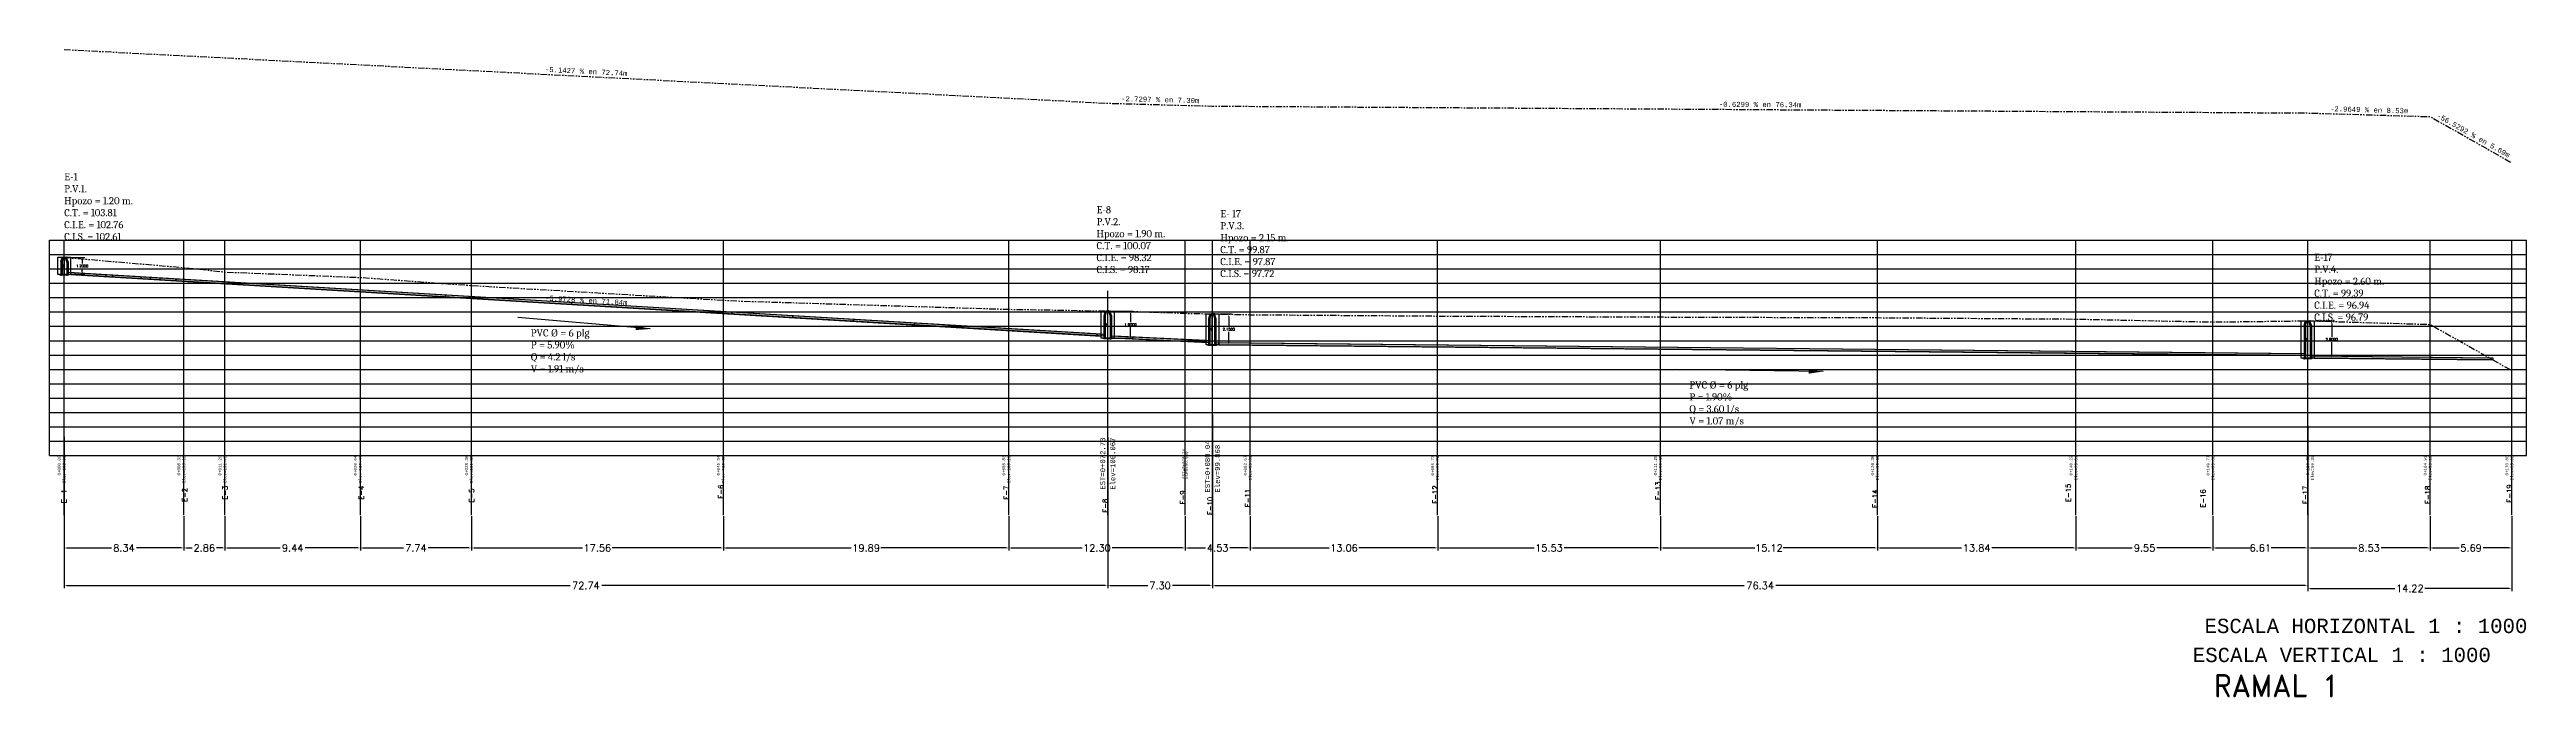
# Model space of a CAD drawing. Header units: metres. Extents: x 0 to 1752, y 632 to 1210.
# Drawn here: x 1024.1 to 1196.8, y 721.7 to 766.8 of the extents above; entities that cross this region are included whole.
import ezdxf
from ezdxf.enums import TextEntityAlignment as Align

# ---------------------------------------------------------------- set-up
doc = ezdxf.new("R2010")
doc.units = ezdxf.units.M
doc.header["$PDMODE"] = 32
doc.header["$PDSIZE"] = 0.2
doc.linetypes.add('SECCION1', pattern=[0.895, 0.45, -0.095, 0.08, -0.095, 0.08, -0.095])
for name, color, linetype in [('3-PLANTA GENERAL', 2, 'Continuous'), ('CVL_ANOTPERF', 2, 'Continuous'), ('CVL_ANOTPERF_LIN', 8, 'Continuous'), ('CVL_PERF', 2, 'SECCION1'), ('CVL_PERF_CUAD', 1, 'Continuous'), ('CVL_PERF_RET', 8, 'Continuous'), ('CVL_PERF_TX', 2, 'Continuous'), ('CVL_PERFP', 1, 'Continuous')]:
    doc.layers.add(name, color=color, linetype=linetype)
doc.styles.add('HUECA1', font='hueca1.shx')
doc.styles.add('MONOTXT4', font='monotxt4.shx')
doc.styles.get("Standard").update_dxf_attribs({"font": 'simplex.shx'})
doc.dimstyles.new('cotas', dxfattribs={"dimtxt": 0.2, "dimasz": 0.1, "dimexe": 0.1, "dimexo": 0.05, "dimgap": 0.05, "dimtad": 1, "dimlfac": 0.25, "dimzin": 1, "dimdsep": 46, "dimtxsty": 'Standard', "dimcen": 1, "dimclrd": 1, "dimclre": 1, "dimclrt": 3, "dimaunit": 1, "dimadec": 3, "dimazin": 0, "dimtfac": 1, "dimtmove": 0, "dimatfit": 3, "dimfxl": 1.25, "dimarcsym": 0})
doc.dimstyles.get("Standard").update_dxf_attribs({"dimtxt": 0.18, "dimasz": 0.18, "dimexe": 0.18, "dimexo": 0.0625, "dimgap": 0.09, "dimtad": 0, "dimtih": 1, "dimtoh": 1, "dimdec": 4, "dimzin": 0, "dimdsep": 46, "dimtxsty": 'Standard', "dimcen": 0.09, "dimadec": 0, "dimazin": 0, "dimtfac": 1, "dimtdec": 4, "dimtofl": 0, "dimtmove": 0, "dimatfit": 3, "dimfxl": 1, "dimtolj": 1, "dimtzin": 0, "dimarcsym": 0})

# ---------------------------------------------------------------- blocks, each defined once
blk = doc.blocks.new('*D114')
at = {"layer": 'CVL_PERF', "color": 0, "linetype": 'ByBlock', "lineweight": -2, "transparency": 16777216}
for p, q in [((1025.16, 734.27), (1025.16, 731.87)), ((1033.5, 734.27), (1033.5, 731.87)), ((1025.34, 732.05), (1028.47, 732.05)), ((1033.32, 732.05), (1030.2, 732.05))]:
    blk.add_line(p, q, dxfattribs=at)
at = {"layer": 'CVL_PERF', "color": 0, "linetype": 'ByBlock', "lineweight": 25, "transparency": 16777216}
for points in [[(1025.34, 732.08), (1025.34, 732.02), (1025.16, 732.05)], [(1033.32, 732.08), (1033.32, 732.02), (1033.5, 732.05)]]:
    blk.add_solid(points, dxfattribs=at)
at = {"layer": 'Defpoints', "color": 0, "linetype": 'ByBlock', "lineweight": 25, "transparency": 16777216}
for p in [(1025.16, 734.34), (1033.5, 734.34), (1033.5, 732.05)]:
    blk.add_point(p, dxfattribs=at)
at = {"layer": 'CVL_PERF', "color": 0, "linetype": 'ByBlock', "lineweight": 30, "transparency": 16777216, "insert": (1029.33, 732.05), "char_height": 0.5, "attachment_point": 5}
blk.add_mtext('\\A1;8.34', dxfattribs=at)
blk = doc.blocks.new('*D115')
at = {"layer": 'CVL_PERF', "color": 0, "linetype": 'ByBlock', "lineweight": -2, "transparency": 16777216}
for p, q in [((1033.5, 734.27), (1033.5, 731.87)), ((1036.37, 734.27), (1036.37, 731.87)), ((1033.68, 732.05), (1034.09, 732.05)), ((1036.19, 732.05), (1035.77, 732.05))]:
    blk.add_line(p, q, dxfattribs=at)
at = {"layer": 'CVL_PERF', "color": 0, "linetype": 'ByBlock', "lineweight": 25, "transparency": 16777216}
for points in [[(1033.68, 732.08), (1033.68, 732.02), (1033.5, 732.05)], [(1036.19, 732.08), (1036.19, 732.02), (1036.37, 732.05)]]:
    blk.add_solid(points, dxfattribs=at)
at = {"layer": 'Defpoints', "color": 0, "linetype": 'ByBlock', "lineweight": 25, "transparency": 16777216}
for p in [(1033.5, 734.34), (1036.37, 734.34), (1036.37, 732.05)]:
    blk.add_point(p, dxfattribs=at)
at = {"layer": 'CVL_PERF', "color": 0, "linetype": 'ByBlock', "lineweight": 30, "transparency": 16777216, "insert": (1034.93, 732.05), "char_height": 0.5, "attachment_point": 5}
blk.add_mtext('\\A1;2.86', dxfattribs=at)
blk = doc.blocks.new('*D116')
at = {"layer": 'CVL_PERF', "color": 0, "linetype": 'ByBlock', "lineweight": -2, "transparency": 16777216}
for p, q in [((1036.37, 734.27), (1036.37, 731.87)), ((1045.81, 734.27), (1045.81, 731.87)), ((1036.55, 732.05), (1040.22, 732.05)), ((1045.63, 732.05), (1041.95, 732.05))]:
    blk.add_line(p, q, dxfattribs=at)
at = {"layer": 'CVL_PERF', "color": 0, "linetype": 'ByBlock', "lineweight": 25, "transparency": 16777216}
for points in [[(1036.55, 732.08), (1036.55, 732.02), (1036.37, 732.05)], [(1045.63, 732.08), (1045.63, 732.02), (1045.81, 732.05)]]:
    blk.add_solid(points, dxfattribs=at)
at = {"layer": 'Defpoints', "color": 0, "linetype": 'ByBlock', "lineweight": 25, "transparency": 16777216}
for p in [(1036.37, 734.34), (1045.81, 734.34), (1045.81, 732.05)]:
    blk.add_point(p, dxfattribs=at)
at = {"layer": 'CVL_PERF', "color": 0, "linetype": 'ByBlock', "lineweight": 30, "transparency": 16777216, "insert": (1041.09, 732.05), "char_height": 0.5, "attachment_point": 5}
blk.add_mtext('\\A1;9.44', dxfattribs=at)
blk = doc.blocks.new('*D117')
at = {"layer": 'CVL_PERF', "color": 0, "linetype": 'ByBlock', "lineweight": -2, "transparency": 16777216}
for p, q in [((1045.81, 734.27), (1045.81, 731.87)), ((1053.55, 734.27), (1053.55, 731.87)), ((1045.99, 732.05), (1048.81, 732.05)), ((1053.37, 732.05), (1050.54, 732.05))]:
    blk.add_line(p, q, dxfattribs=at)
at = {"layer": 'CVL_PERF', "color": 0, "linetype": 'ByBlock', "lineweight": 25, "transparency": 16777216}
for points in [[(1045.99, 732.08), (1045.99, 732.02), (1045.81, 732.05)], [(1053.37, 732.08), (1053.37, 732.02), (1053.55, 732.05)]]:
    blk.add_solid(points, dxfattribs=at)
at = {"layer": 'Defpoints', "color": 0, "linetype": 'ByBlock', "lineweight": 25, "transparency": 16777216}
for p in [(1045.81, 734.34), (1053.55, 734.34), (1053.55, 732.05)]:
    blk.add_point(p, dxfattribs=at)
at = {"layer": 'CVL_PERF', "color": 0, "linetype": 'ByBlock', "lineweight": 30, "transparency": 16777216, "insert": (1049.68, 732.05), "char_height": 0.5, "attachment_point": 5}
blk.add_mtext('\\A1;7.74', dxfattribs=at)
blk = doc.blocks.new('*D118')
at = {"layer": 'CVL_PERF', "color": 0, "linetype": 'ByBlock', "lineweight": -2, "transparency": 16777216}
for p, q in [((1053.55, 734.27), (1053.55, 731.87)), ((1071.11, 734.27), (1071.11, 731.87)), ((1053.73, 732.05), (1061.3, 732.05)), ((1070.93, 732.05), (1063.36, 732.05))]:
    blk.add_line(p, q, dxfattribs=at)
at = {"layer": 'CVL_PERF', "color": 0, "linetype": 'ByBlock', "lineweight": 25, "transparency": 16777216}
for points in [[(1053.73, 732.08), (1053.73, 732.02), (1053.55, 732.05)], [(1070.93, 732.08), (1070.93, 732.02), (1071.11, 732.05)]]:
    blk.add_solid(points, dxfattribs=at)
at = {"layer": 'Defpoints', "color": 0, "linetype": 'ByBlock', "lineweight": 25, "transparency": 16777216}
for p in [(1053.55, 734.34), (1071.11, 734.34), (1071.11, 732.05)]:
    blk.add_point(p, dxfattribs=at)
at = {"layer": 'CVL_PERF', "color": 0, "linetype": 'ByBlock', "lineweight": 30, "transparency": 16777216, "insert": (1062.33, 732.05), "char_height": 0.5, "attachment_point": 5}
blk.add_mtext('\\A1;17.56', dxfattribs=at)
blk = doc.blocks.new('*D119')
at = {"layer": 'CVL_PERF', "color": 0, "linetype": 'ByBlock', "lineweight": -2, "transparency": 16777216}
for p, q in [((1071.11, 734.27), (1071.11, 731.87)), ((1091, 734.27), (1091, 731.87)), ((1071.29, 732.05), (1080.03, 732.05)), ((1090.82, 732.05), (1082.09, 732.05))]:
    blk.add_line(p, q, dxfattribs=at)
at = {"layer": 'CVL_PERF', "color": 0, "linetype": 'ByBlock', "lineweight": 25, "transparency": 16777216}
for points in [[(1071.29, 732.08), (1071.29, 732.02), (1071.11, 732.05)], [(1090.82, 732.08), (1090.82, 732.02), (1091, 732.05)]]:
    blk.add_solid(points, dxfattribs=at)
at = {"layer": 'Defpoints', "color": 0, "linetype": 'ByBlock', "lineweight": 25, "transparency": 16777216}
for p in [(1071.11, 734.34), (1091, 734.34), (1091, 732.05)]:
    blk.add_point(p, dxfattribs=at)
at = {"layer": 'CVL_PERF', "color": 0, "linetype": 'ByBlock', "lineweight": 30, "transparency": 16777216, "insert": (1081.06, 732.05), "char_height": 0.5, "attachment_point": 5}
blk.add_mtext('\\A1;19.89', dxfattribs=at)
blk = doc.blocks.new('*D120')
at = {"layer": 'CVL_PERF', "color": 0, "linetype": 'ByBlock', "lineweight": -2, "transparency": 16777216}
for p, q in [((1091, 734.27), (1091, 731.87)), ((1103.3, 734.27), (1103.3, 731.87)), ((1091.18, 732.05), (1096.11, 732.05)), ((1103.12, 732.05), (1098.2, 732.05))]:
    blk.add_line(p, q, dxfattribs=at)
at = {"layer": 'CVL_PERF', "color": 0, "linetype": 'ByBlock', "lineweight": 25, "transparency": 16777216}
for points in [[(1091.18, 732.08), (1091.18, 732.02), (1091, 732.05)], [(1103.12, 732.08), (1103.12, 732.02), (1103.3, 732.05)]]:
    blk.add_solid(points, dxfattribs=at)
at = {"layer": 'Defpoints', "color": 0, "linetype": 'ByBlock', "lineweight": 25, "transparency": 16777216}
for p in [(1091, 734.34), (1103.3, 734.34), (1103.3, 732.05)]:
    blk.add_point(p, dxfattribs=at)
at = {"layer": 'CVL_PERF', "color": 0, "linetype": 'ByBlock', "lineweight": 30, "transparency": 16777216, "insert": (1097.15, 732.05), "char_height": 0.5, "attachment_point": 5}
blk.add_mtext('\\A1;12.30', dxfattribs=at)
blk = doc.blocks.new('*D121')
at = {"layer": 'CVL_PERF', "color": 0, "linetype": 'ByBlock', "lineweight": -2, "transparency": 16777216}
for p, q in [((1103.3, 734.27), (1103.3, 731.87)), ((1107.83, 734.27), (1107.83, 731.87)), ((1103.48, 732.05), (1104.72, 732.05)), ((1107.65, 732.05), (1106.42, 732.05))]:
    blk.add_line(p, q, dxfattribs=at)
at = {"layer": 'CVL_PERF', "color": 0, "linetype": 'ByBlock', "lineweight": 25, "transparency": 16777216}
for points in [[(1103.48, 732.08), (1103.48, 732.02), (1103.3, 732.05)], [(1107.65, 732.08), (1107.65, 732.02), (1107.83, 732.05)]]:
    blk.add_solid(points, dxfattribs=at)
at = {"layer": 'Defpoints', "color": 0, "linetype": 'ByBlock', "lineweight": 25, "transparency": 16777216}
for p in [(1103.3, 734.34), (1107.83, 734.34), (1107.83, 732.05)]:
    blk.add_point(p, dxfattribs=at)
at = {"layer": 'CVL_PERF', "color": 0, "linetype": 'ByBlock', "lineweight": 30, "transparency": 16777216, "insert": (1105.57, 732.05), "char_height": 0.5, "attachment_point": 5}
blk.add_mtext('\\A1;4.53', dxfattribs=at)
blk = doc.blocks.new('*D122')
at = {"layer": 'CVL_PERF', "color": 0, "linetype": 'ByBlock', "lineweight": -2, "transparency": 16777216}
for p, q in [((1107.83, 734.27), (1107.83, 731.87)), ((1120.9, 734.27), (1120.9, 731.87)), ((1108.01, 732.05), (1113.34, 732.05)), ((1120.72, 732.05), (1115.4, 732.05))]:
    blk.add_line(p, q, dxfattribs=at)
at = {"layer": 'CVL_PERF', "color": 0, "linetype": 'ByBlock', "lineweight": 25, "transparency": 16777216}
for points in [[(1108.01, 732.08), (1108.01, 732.02), (1107.83, 732.05)], [(1120.72, 732.08), (1120.72, 732.02), (1120.9, 732.05)]]:
    blk.add_solid(points, dxfattribs=at)
at = {"layer": 'Defpoints', "color": 0, "linetype": 'ByBlock', "lineweight": 25, "transparency": 16777216}
for p in [(1107.83, 734.34), (1120.9, 734.34), (1120.9, 732.05)]:
    blk.add_point(p, dxfattribs=at)
at = {"layer": 'CVL_PERF', "color": 0, "linetype": 'ByBlock', "lineweight": 30, "transparency": 16777216, "insert": (1114.37, 732.05), "char_height": 0.5, "attachment_point": 5}
blk.add_mtext('\\A1;13.06', dxfattribs=at)
blk = doc.blocks.new('*D123')
at = {"layer": 'CVL_PERF', "color": 0, "linetype": 'ByBlock', "lineweight": -2, "transparency": 16777216}
for p, q in [((1120.9, 734.27), (1120.9, 731.87)), ((1136.43, 734.27), (1136.43, 731.87)), ((1121.08, 732.05), (1127.62, 732.05)), ((1136.25, 732.05), (1129.71, 732.05))]:
    blk.add_line(p, q, dxfattribs=at)
at = {"layer": 'CVL_PERF', "color": 0, "linetype": 'ByBlock', "lineweight": 25, "transparency": 16777216}
for points in [[(1121.08, 732.08), (1121.08, 732.02), (1120.9, 732.05)], [(1136.25, 732.08), (1136.25, 732.02), (1136.43, 732.05)]]:
    blk.add_solid(points, dxfattribs=at)
at = {"layer": 'Defpoints', "color": 0, "linetype": 'ByBlock', "lineweight": 25, "transparency": 16777216}
for p in [(1120.9, 734.34), (1136.43, 734.34), (1136.43, 732.05)]:
    blk.add_point(p, dxfattribs=at)
at = {"layer": 'CVL_PERF', "color": 0, "linetype": 'ByBlock', "lineweight": 30, "transparency": 16777216, "insert": (1128.66, 732.05), "char_height": 0.5, "attachment_point": 5}
blk.add_mtext('\\A1;15.53', dxfattribs=at)
blk = doc.blocks.new('*D124')
at = {"layer": 'CVL_PERF', "color": 0, "linetype": 'ByBlock', "lineweight": -2, "transparency": 16777216}
for p, q in [((1136.43, 734.27), (1136.43, 731.87)), ((1151.55, 734.27), (1151.55, 731.87)), ((1136.61, 732.05), (1143, 732.05)), ((1151.37, 732.05), (1144.99, 732.05))]:
    blk.add_line(p, q, dxfattribs=at)
at = {"layer": 'CVL_PERF', "color": 0, "linetype": 'ByBlock', "lineweight": 25, "transparency": 16777216}
for points in [[(1136.61, 732.08), (1136.61, 732.02), (1136.43, 732.05)], [(1151.37, 732.08), (1151.37, 732.02), (1151.55, 732.05)]]:
    blk.add_solid(points, dxfattribs=at)
at = {"layer": 'Defpoints', "color": 0, "linetype": 'ByBlock', "lineweight": 25, "transparency": 16777216}
for p in [(1136.43, 734.34), (1151.55, 734.34), (1151.55, 732.05)]:
    blk.add_point(p, dxfattribs=at)
at = {"layer": 'CVL_PERF', "color": 0, "linetype": 'ByBlock', "lineweight": 30, "transparency": 16777216, "insert": (1143.99, 732.05), "char_height": 0.5, "attachment_point": 5}
blk.add_mtext('\\A1;15.12', dxfattribs=at)
blk = doc.blocks.new('*D125')
at = {"layer": 'CVL_PERF', "color": 0, "linetype": 'ByBlock', "lineweight": -2, "transparency": 16777216}
for p, q in [((1151.55, 734.27), (1151.55, 731.87)), ((1165.39, 734.27), (1165.39, 731.87)), ((1151.73, 732.05), (1157.42, 732.05)), ((1165.21, 732.05), (1159.53, 732.05))]:
    blk.add_line(p, q, dxfattribs=at)
at = {"layer": 'CVL_PERF', "color": 0, "linetype": 'ByBlock', "lineweight": 25, "transparency": 16777216}
for points in [[(1151.73, 732.08), (1151.73, 732.02), (1151.55, 732.05)], [(1165.21, 732.08), (1165.21, 732.02), (1165.39, 732.05)]]:
    blk.add_solid(points, dxfattribs=at)
at = {"layer": 'Defpoints', "color": 0, "linetype": 'ByBlock', "lineweight": 25, "transparency": 16777216}
for p in [(1151.55, 734.34), (1165.39, 734.34), (1165.39, 732.05)]:
    blk.add_point(p, dxfattribs=at)
at = {"layer": 'CVL_PERF', "color": 0, "linetype": 'ByBlock', "lineweight": 30, "transparency": 16777216, "insert": (1158.47, 732.05), "char_height": 0.5, "attachment_point": 5}
blk.add_mtext('\\A1;13.84', dxfattribs=at)
blk = doc.blocks.new('*D126')
at = {"layer": 'CVL_PERF', "color": 0, "linetype": 'ByBlock', "lineweight": -2, "transparency": 16777216}
for p, q in [((1165.39, 734.27), (1165.39, 731.87)), ((1174.94, 734.27), (1174.94, 731.87)), ((1165.57, 732.05), (1169.31, 732.05)), ((1174.76, 732.05), (1171.02, 732.05))]:
    blk.add_line(p, q, dxfattribs=at)
at = {"layer": 'CVL_PERF', "color": 0, "linetype": 'ByBlock', "lineweight": 25, "transparency": 16777216}
for points in [[(1165.57, 732.08), (1165.57, 732.02), (1165.39, 732.05)], [(1174.76, 732.08), (1174.76, 732.02), (1174.94, 732.05)]]:
    blk.add_solid(points, dxfattribs=at)
at = {"layer": 'Defpoints', "color": 0, "linetype": 'ByBlock', "lineweight": 25, "transparency": 16777216}
for p in [(1165.39, 734.34), (1174.94, 734.34), (1174.94, 732.05)]:
    blk.add_point(p, dxfattribs=at)
at = {"layer": 'CVL_PERF', "color": 0, "linetype": 'ByBlock', "lineweight": 30, "transparency": 16777216, "insert": (1170.17, 732.05), "char_height": 0.5, "attachment_point": 5}
blk.add_mtext('\\A1;9.55', dxfattribs=at)
blk = doc.blocks.new('*D127')
at = {"layer": 'CVL_PERF', "color": 0, "linetype": 'ByBlock', "lineweight": -2, "transparency": 16777216}
for p, q in [((1174.94, 734.27), (1174.94, 731.87)), ((1181.55, 734.27), (1181.55, 731.87)), ((1175.12, 732.05), (1177.5, 732.05)), ((1181.37, 732.05), (1178.99, 732.05))]:
    blk.add_line(p, q, dxfattribs=at)
at = {"layer": 'CVL_PERF', "color": 0, "linetype": 'ByBlock', "lineweight": 25, "transparency": 16777216}
for points in [[(1175.12, 732.08), (1175.12, 732.02), (1174.94, 732.05)], [(1181.37, 732.08), (1181.37, 732.02), (1181.55, 732.05)]]:
    blk.add_solid(points, dxfattribs=at)
at = {"layer": 'Defpoints', "color": 0, "linetype": 'ByBlock', "lineweight": 25, "transparency": 16777216}
for p in [(1174.94, 734.34), (1181.55, 734.34), (1181.55, 732.05)]:
    blk.add_point(p, dxfattribs=at)
at = {"layer": 'CVL_PERF', "color": 0, "linetype": 'ByBlock', "lineweight": 30, "transparency": 16777216, "insert": (1178.24, 732.05), "char_height": 0.5, "attachment_point": 5}
blk.add_mtext('\\A1;6.61', dxfattribs=at)
blk = doc.blocks.new('*D128')
at = {"layer": 'CVL_PERF', "color": 0, "linetype": 'ByBlock', "lineweight": -2, "transparency": 16777216}
for p, q in [((1181.55, 734.27), (1181.55, 731.87)), ((1190.08, 734.27), (1190.08, 731.87)), ((1181.73, 732.05), (1184.96, 732.05)), ((1189.9, 732.05), (1186.67, 732.05))]:
    blk.add_line(p, q, dxfattribs=at)
at = {"layer": 'CVL_PERF', "color": 0, "linetype": 'ByBlock', "lineweight": 25, "transparency": 16777216}
for points in [[(1181.73, 732.08), (1181.73, 732.02), (1181.55, 732.05)], [(1189.9, 732.08), (1189.9, 732.02), (1190.08, 732.05)]]:
    blk.add_solid(points, dxfattribs=at)
at = {"layer": 'Defpoints', "color": 0, "linetype": 'ByBlock', "lineweight": 25, "transparency": 16777216}
for p in [(1181.55, 734.34), (1190.08, 734.34), (1190.08, 732.05)]:
    blk.add_point(p, dxfattribs=at)
at = {"layer": 'CVL_PERF', "color": 0, "linetype": 'ByBlock', "lineweight": 30, "transparency": 16777216, "insert": (1185.82, 732.05), "char_height": 0.5, "attachment_point": 5}
blk.add_mtext('\\A1;8.53', dxfattribs=at)
blk = doc.blocks.new('*D129')
at = {"layer": 'CVL_PERF', "color": 0, "linetype": 'ByBlock', "lineweight": -2, "transparency": 16777216}
for p, q in [((1190.08, 734.27), (1190.08, 731.87)), ((1195.77, 734.27), (1195.77, 731.87)), ((1190.26, 732.05), (1192.09, 732.05)), ((1195.59, 732.05), (1193.77, 732.05))]:
    blk.add_line(p, q, dxfattribs=at)
at = {"layer": 'CVL_PERF', "color": 0, "linetype": 'ByBlock', "lineweight": 25, "transparency": 16777216}
for points in [[(1190.26, 732.08), (1190.26, 732.02), (1190.08, 732.05)], [(1195.59, 732.08), (1195.59, 732.02), (1195.77, 732.05)]]:
    blk.add_solid(points, dxfattribs=at)
at = {"layer": 'Defpoints', "color": 0, "linetype": 'ByBlock', "lineweight": 25, "transparency": 16777216}
for p in [(1190.08, 734.34), (1195.77, 734.34), (1195.77, 732.05)]:
    blk.add_point(p, dxfattribs=at)
at = {"layer": 'CVL_PERF', "color": 0, "linetype": 'ByBlock', "lineweight": 30, "transparency": 16777216, "insert": (1192.93, 732.05), "char_height": 0.5, "attachment_point": 5}
blk.add_mtext('\\A1;5.69', dxfattribs=at)
blk = doc.blocks.new('*D130')
at = {"color": 0, "lineweight": -2, "transparency": 16777216}
for p, q in [((1097.96, 748.56), (1099.67, 748.56)), ((1099.49, 748.38), (1099.49, 747.79)), ((1097.96, 746.66), (1099.67, 746.66)), ((1099.49, 746.84), (1099.49, 747.43))]:
    blk.add_line(p, q, dxfattribs=at)
at = {"color": 0, "lineweight": 25, "transparency": 16777216}
for points in [[(1099.46, 748.38), (1099.52, 748.38), (1099.49, 748.56)], [(1099.46, 746.84), (1099.52, 746.84), (1099.49, 746.66)]]:
    blk.add_solid(points, dxfattribs=at)
at = {"layer": 'Defpoints', "color": 0, "lineweight": 25, "transparency": 16777216}
for p in [(1097.9, 748.56), (1099.49, 748.56), (1097.9, 746.66)]:
    blk.add_point(p, dxfattribs=at)
at = {"color": 0, "lineweight": 25, "transparency": 16777216, "insert": (1099.49, 747.61), "char_height": 0.18, "attachment_point": 5}
blk.add_mtext('\\A1;1.9000', dxfattribs=at)
blk = doc.blocks.new('*D141')
at = {"layer": 'CVL_PERF', "color": 0, "linetype": 'ByBlock', "lineweight": -2, "transparency": 16777216}
for p, q in [((1025.16, 739.79), (1025.16, 729.25)), ((1097.9, 739.76), (1097.9, 729.25)), ((1025.34, 729.43), (1060.43, 729.43)), ((1097.72, 729.43), (1062.63, 729.43))]:
    blk.add_line(p, q, dxfattribs=at)
at = {"layer": 'CVL_PERF', "color": 0, "linetype": 'ByBlock', "lineweight": 25, "transparency": 16777216}
for points in [[(1025.34, 729.46), (1025.34, 729.4), (1025.16, 729.43)], [(1097.72, 729.46), (1097.72, 729.4), (1097.9, 729.43)]]:
    blk.add_solid(points, dxfattribs=at)
at = {"layer": 'Defpoints', "color": 0, "linetype": 'ByBlock', "lineweight": 25, "transparency": 16777216}
for p in [(1025.16, 739.85), (1097.9, 739.82), (1097.9, 729.43)]:
    blk.add_point(p, dxfattribs=at)
at = {"layer": 'CVL_PERF', "color": 0, "linetype": 'ByBlock', "lineweight": 30, "transparency": 16777216, "insert": (1061.53, 729.43), "char_height": 0.5, "attachment_point": 5}
blk.add_mtext('\\A1;72.74', dxfattribs=at)
blk = doc.blocks.new('*D142')
at = {"layer": 'CVL_PERF', "color": 0, "linetype": 'ByBlock', "lineweight": -2, "transparency": 16777216}
for p, q in [((1105.2, 741.34), (1105.2, 729.25)), ((1097.9, 739.76), (1097.9, 729.25)), ((1098.08, 729.43), (1100.7, 729.43)), ((1105.02, 729.43), (1102.41, 729.43))]:
    blk.add_line(p, q, dxfattribs=at)
at = {"layer": 'CVL_PERF', "color": 0, "linetype": 'ByBlock', "lineweight": 25, "transparency": 16777216}
for points in [[(1098.08, 729.46), (1098.08, 729.4), (1097.9, 729.43)], [(1105.02, 729.46), (1105.02, 729.4), (1105.2, 729.43)]]:
    blk.add_solid(points, dxfattribs=at)
at = {"layer": 'Defpoints', "color": 0, "linetype": 'ByBlock', "lineweight": 25, "transparency": 16777216}
for p in [(1105.2, 741.4), (1097.9, 739.82), (1105.2, 729.43)]:
    blk.add_point(p, dxfattribs=at)
at = {"layer": 'CVL_PERF', "color": 0, "linetype": 'ByBlock', "lineweight": 30, "transparency": 16777216, "insert": (1101.55, 729.43), "char_height": 0.5, "attachment_point": 5}
blk.add_mtext('\\A1;7.30', dxfattribs=at)
blk = doc.blocks.new('*D143')
at = {"layer": 'CVL_PERF', "color": 0, "linetype": 'ByBlock', "lineweight": -2, "transparency": 16777216}
for p, q in [((1105.2, 741.34), (1105.2, 729.25)), ((1181.55, 740.57), (1181.55, 729.25)), ((1105.38, 729.43), (1142.27, 729.43)), ((1181.37, 729.43), (1144.48, 729.43))]:
    blk.add_line(p, q, dxfattribs=at)
at = {"layer": 'CVL_PERF', "color": 0, "linetype": 'ByBlock', "lineweight": 25, "transparency": 16777216}
for points in [[(1105.38, 729.46), (1105.38, 729.4), (1105.2, 729.43)], [(1181.37, 729.46), (1181.37, 729.4), (1181.55, 729.43)]]:
    blk.add_solid(points, dxfattribs=at)
at = {"layer": 'Defpoints', "color": 0, "linetype": 'ByBlock', "lineweight": 25, "transparency": 16777216}
for p in [(1105.2, 741.4), (1181.55, 740.63), (1181.55, 729.43)]:
    blk.add_point(p, dxfattribs=at)
at = {"layer": 'CVL_PERF', "color": 0, "linetype": 'ByBlock', "lineweight": 30, "transparency": 16777216, "insert": (1143.38, 729.43), "char_height": 0.5, "attachment_point": 5}
blk.add_mtext('\\A1;76.34', dxfattribs=at)
blk = doc.blocks.new('*D147')
at = {"layer": 'CVL_PERF_CUAD', "color": 0, "lineweight": -2, "transparency": 16777216}
for p, q in [((1025.68, 752.3), (1026.6, 752.3)), ((1025.68, 751.1), (1026.6, 751.1)), ((1026.42, 752.12), (1026.42, 751.88)), ((1026.42, 751.28), (1026.42, 751.52))]:
    blk.add_line(p, q, dxfattribs=at)
at = {"layer": 'CVL_PERF_CUAD', "color": 0, "lineweight": 25, "transparency": 16777216}
for points in [[(1026.39, 752.12), (1026.45, 752.12), (1026.42, 752.3)], [(1026.39, 751.28), (1026.45, 751.28), (1026.42, 751.1)]]:
    blk.add_solid(points, dxfattribs=at)
at = {"layer": 'Defpoints', "color": 0, "lineweight": 25, "transparency": 16777216}
for p in [(1025.61, 752.3), (1025.61, 751.1), (1026.42, 751.1)]:
    blk.add_point(p, dxfattribs=at)
at = {"layer": 'CVL_PERF_CUAD', "color": 0, "lineweight": 25, "transparency": 16777216, "insert": (1026.42, 751.7), "char_height": 0.18, "attachment_point": 5}
blk.add_mtext('\\A1;1.2000', dxfattribs=at)
blk = doc.blocks.new('*D148')
at = {"layer": 'CVL_PERF_CUAD', "color": 0, "lineweight": -2, "transparency": 16777216}
for p, q in [((1105.72, 748.36), (1106.52, 748.36)), ((1106.34, 748.18), (1106.34, 747.47)), ((1105.72, 746.21), (1106.52, 746.21)), ((1106.34, 746.39), (1106.34, 747.11))]:
    blk.add_line(p, q, dxfattribs=at)
at = {"layer": 'CVL_PERF_CUAD', "color": 0, "lineweight": 25, "transparency": 16777216}
for points in [[(1106.31, 748.18), (1106.37, 748.18), (1106.34, 748.36)], [(1106.31, 746.39), (1106.37, 746.39), (1106.34, 746.21)]]:
    blk.add_solid(points, dxfattribs=at)
at = {"layer": 'Defpoints', "color": 0, "lineweight": 25, "transparency": 16777216}
for p in [(1105.65, 748.36), (1105.65, 746.21), (1106.34, 746.21)]:
    blk.add_point(p, dxfattribs=at)
at = {"layer": 'CVL_PERF_CUAD', "color": 0, "lineweight": 25, "transparency": 16777216, "insert": (1106.34, 747.29), "char_height": 0.18, "attachment_point": 5}
blk.add_mtext('\\A1;2.1500', dxfattribs=at)
blk = doc.blocks.new('*D149')
at = {"layer": 'CVL_PERF_CUAD', "color": 0, "lineweight": -2, "transparency": 16777216}
for p, q in [((1182.06, 747.88), (1183.4, 747.88)), ((1183.22, 747.7), (1183.22, 746.76)), ((1183.22, 745.46), (1183.22, 746.4)), ((1182.06, 745.28), (1183.4, 745.28))]:
    blk.add_line(p, q, dxfattribs=at)
at = {"layer": 'CVL_PERF_CUAD', "color": 0, "lineweight": 25, "transparency": 16777216}
for points in [[(1183.19, 747.7), (1183.25, 747.7), (1183.22, 747.88)], [(1183.19, 745.46), (1183.25, 745.46), (1183.22, 745.28)]]:
    blk.add_solid(points, dxfattribs=at)
at = {"layer": 'Defpoints', "color": 0, "lineweight": 25, "transparency": 16777216}
for p in [(1182, 747.88), (1183.22, 747.88), (1182, 745.28)]:
    blk.add_point(p, dxfattribs=at)
at = {"layer": 'CVL_PERF_CUAD', "color": 0, "lineweight": 25, "transparency": 16777216, "insert": (1183.22, 746.58), "char_height": 0.18, "attachment_point": 5}
blk.add_mtext('\\A1;2.6000', dxfattribs=at)
blk = doc.blocks.new('*D150')
at = {"layer": 'CVL_PERF', "color": 0, "linetype": 'ByBlock', "lineweight": -2, "transparency": 16777216}
for p, q in [((1181.55, 734.27), (1181.55, 729.05)), ((1195.77, 734.27), (1195.77, 729.05)), ((1181.73, 729.23), (1187.62, 729.23)), ((1195.59, 729.23), (1189.7, 729.23))]:
    blk.add_line(p, q, dxfattribs=at)
at = {"layer": 'CVL_PERF', "color": 0, "linetype": 'ByBlock', "lineweight": 25, "transparency": 16777216}
for points in [[(1181.73, 729.26), (1181.73, 729.2), (1181.55, 729.23)], [(1195.59, 729.26), (1195.59, 729.2), (1195.77, 729.23)]]:
    blk.add_solid(points, dxfattribs=at)
at = {"layer": 'Defpoints', "color": 0, "linetype": 'ByBlock', "lineweight": 25, "transparency": 16777216}
for p in [(1181.55, 734.34), (1195.77, 734.34), (1195.77, 729.23)]:
    blk.add_point(p, dxfattribs=at)
at = {"layer": 'CVL_PERF', "color": 0, "linetype": 'ByBlock', "lineweight": 30, "transparency": 16777216, "insert": (1188.66, 729.23), "char_height": 0.5, "attachment_point": 5}
blk.add_mtext('\\A1;14.22', dxfattribs=at)
blk = doc.blocks.new('*D159')
at = {"color": 1, "lineweight": -2, "transparency": 16777216}
for p, q in [((0.88, 2.7), (0.83, 2.7)), ((0.93, -1.02), (0.93, 2.6)), ((0.88, -1.12), (0.83, -1.12))]:
    blk.add_line(p, q, dxfattribs=at)
at = {"color": 1, "lineweight": 25, "transparency": 16777216}
for points in [[(0.91, 2.6), (0.94, 2.6), (0.93, 2.7)], [(0.91, -1.02), (0.94, -1.02), (0.93, -1.12)]]:
    blk.add_solid(points, dxfattribs=at)
at = {"layer": 'Defpoints', "color": 0, "lineweight": 25, "transparency": 16777216}
for p in [(0.93, 2.7), (0.93, 2.7), (0.93, -1.12)]:
    blk.add_point(p, dxfattribs=at)
at = {"color": 3, "transparency": 16777216, "insert": (0.78, 0.79), "char_height": 0.2, "attachment_point": 5, "rotation": 90}
blk.add_mtext('0.96', dxfattribs=at)
blk = doc.blocks.new('*D171')
at = {"color": 1, "lineweight": -2, "transparency": 16777216}
for p, q in [((0.88, 4.77), (0.83, 4.77)), ((0.93, -1.17), (0.93, 4.67)), ((0.88, -1.27), (0.83, -1.27))]:
    blk.add_line(p, q, dxfattribs=at)
at = {"color": 1, "lineweight": 25, "transparency": 16777216}
for points in [[(0.91, 4.67), (0.94, 4.67), (0.93, 4.77)], [(0.91, -1.17), (0.94, -1.17), (0.93, -1.27)]]:
    blk.add_solid(points, dxfattribs=at)
at = {"layer": 'Defpoints', "color": 0, "lineweight": 25, "transparency": 16777216}
for p in [(0.93, 4.77), (0.93, 4.77), (0.93, -1.27)]:
    blk.add_point(p, dxfattribs=at)
at = {"color": 3, "transparency": 16777216, "insert": (0.78, 1.75), "char_height": 0.2, "attachment_point": 5, "rotation": 90}
blk.add_mtext('1.51', dxfattribs=at)
blk = doc.blocks.new('*D188')
at = {"color": 1, "lineweight": -2, "transparency": 16777216}
for p, q in [((0.88, 5.56), (0.83, 5.56)), ((0.93, -1.17), (0.93, 5.46)), ((0.88, -1.27), (0.83, -1.27))]:
    blk.add_line(p, q, dxfattribs=at)
at = {"color": 1, "lineweight": 25, "transparency": 16777216}
for points in [[(0.91, 5.46), (0.94, 5.46), (0.93, 5.56)], [(0.91, -1.17), (0.94, -1.17), (0.93, -1.27)]]:
    blk.add_solid(points, dxfattribs=at)
at = {"layer": 'Defpoints', "color": 0, "lineweight": 25, "transparency": 16777216}
for p in [(0.93, 5.56), (0.93, 5.56), (0.93, -1.27)]:
    blk.add_point(p, dxfattribs=at)
at = {"color": 3, "transparency": 16777216, "insert": (0.78, 2.14), "char_height": 0.2, "attachment_point": 5, "rotation": 90}
blk.add_mtext('1.71', dxfattribs=at)
blk = doc.blocks.new('*D195')
at = {"color": 1, "lineweight": -2, "transparency": 16777216}
for p, q in [((0.88, 7.01), (0.83, 7.01)), ((0.93, -1.17), (0.93, 6.91)), ((0.88, -1.27), (0.83, -1.27))]:
    blk.add_line(p, q, dxfattribs=at)
at = {"color": 1, "lineweight": 25, "transparency": 16777216}
for points in [[(0.91, 6.91), (0.94, 6.91), (0.93, 7.01)], [(0.91, -1.17), (0.94, -1.17), (0.93, -1.27)]]:
    blk.add_solid(points, dxfattribs=at)
at = {"layer": 'Defpoints', "color": 0, "lineweight": 25, "transparency": 16777216}
for p in [(0.93, 7.01), (0.93, 7.01), (0.93, -1.27)]:
    blk.add_point(p, dxfattribs=at)
at = {"color": 3, "transparency": 16777216, "insert": (0.78, 2.87), "char_height": 0.2, "attachment_point": 5, "rotation": 90}
blk.add_mtext('2.07', dxfattribs=at)
blk = doc.blocks.new('*U250')
h = blk.add_hatch()
h.set_pattern_fill('ANSI35', color=252, scale=0.001, angle=135)
h.set_pattern_definition([(180, (70.974403, -0.05), (-4e-19, -0.00635), []), (180, (70.971228, -0.046825), (-4e-19, -0.00635), [0.0079375, -0.0015875, 0, -0.0015875])])
h.paths.add_polyline_path([(72.16, 0), (72.16, 0.15), (-0.18, 0.15), (-0.18, 0)])
at = {"color": 3}
blk.add_lwpolyline([(-0.18, 0.15), (72.16, 0.15), (72.16, 0), (-0.18, 0)], close=True, dxfattribs=at)
blk = doc.blocks.new('*U251')
h = blk.add_hatch()
h.set_pattern_fill('ANSI35', color=252, scale=0.001, angle=135)
h.set_pattern_definition([(180, (5.382914, -0.05), (-4e-19, -0.00635), []), (180, (5.379739, -0.046825), (-4e-19, -0.00635), [0.0079375, -0.0015875, 0, -0.0015875])])
h.paths.add_polyline_path([(6.59, 0), (6.59, 0.15), (-0.21, 0.15), (-0.21, 0)])
at = {"color": 3}
blk.add_lwpolyline([(-0.21, 0.15), (6.59, 0.15), (6.59, 0), (-0.21, 0)], close=True, dxfattribs=at)
blk = doc.blocks.new('*U253')
h = blk.add_hatch()
h.set_pattern_fill('ANSI35', color=252, scale=0.001, angle=135)
h.set_pattern_definition([(180, (74.4395315, -0.05), (-4e-19, -0.00635), []), (180, (74.4363565, -0.046825), (-4e-19, -0.00635), [0.0079375, -0.0015875, 0, -0.0015875])])
h.paths.add_polyline_path([(75.65, 0), (75.65, 0.15), (-0.21, 0.15), (-0.21, 0)])
at = {"color": 3}
blk.add_lwpolyline([(-0.21, 0.15), (75.65, 0.15), (75.65, 0), (-0.21, 0)], close=True, dxfattribs=at)
blk = doc.blocks.new('*U254')
h = blk.add_hatch()
h.set_pattern_fill('ANSI35', color=252, scale=0.001, angle=135)
h.set_pattern_definition([(180, (11.25868, -0.05), (-4e-19, -0.00635), []), (180, (11.255505, -0.046825), (-4e-19, -0.00635), [0.0079375, -0.0015875, 0, -0.0015875])])
h.paths.add_polyline_path([(12.45, 0), (12.45, 0.15), (-0.2, 0.15), (-0.2, 0)])
at = {"color": 3}
blk.add_lwpolyline([(-0.2, 0.15), (12.45, 0.15), (12.45, 0), (-0.2, 0)], close=True, dxfattribs=at)
blk = doc.blocks.new('*U157')
h = blk.add_hatch()
h.set_pattern_fill('ANSI31', color=6, scale=0.01)
h.set_pattern_definition([(45, (-4e-15, -1.82537), (-0.02245064, 0.02245064), [])])
h.paths.add_polyline_path([(1.468, -1.123), (1.738, -1.123), (1.738, 1.72), (1.479, 2.502), (1.236, 2.502), (1.236, 2.4), (1.468, 1.681)])
h.paths.add_polyline_path([(0.388, 1.681), (0.62, 2.4), (0.62, 2.502), (0.377, 2.502), (0.118, 1.72), (0.118, -1.123), (0.388, -1.123)])
h.paths.add_polyline_path([(0.377, 2.502), (0.647, 2.502), (0.647, 2.583), (0.533, 2.583), (0.503, 2.703), (0.377, 2.703)])
h.paths.add_polyline_path([(0.543, 2.583), (1.313, 2.583), (1.343, 2.703), (0.513, 2.703)])
h.paths.add_polyline_path([(1.213, 2.502), (1.479, 2.502), (1.479, 2.703), (1.353, 2.703), (1.323, 2.583), (1.213, 2.583)])
h.paths.add_polyline_path([(0, -1.273), (1.856, -1.273), (1.856, -1.123), (0, -1.123)])
at = {"color": 3}
for p, q in [((0.118, 1.72), (0.118, -1.123)), ((0.388, 1.681), (0.388, -1.123)), ((1.468, 1.681), (1.468, -1.123)), ((1.738, 1.72), (1.738, -1.123))]:
    blk.add_line(p, q, dxfattribs=at)
for points in [[(0.118, 1.72), (0.377, 2.502)], [(0.388, 1.681), (0.62, 2.4), (0.62, 2.502)], [(1.468, 1.681), (1.236, 2.4), (1.236, 2.502)], [(1.738, 1.72), (1.479, 2.502)]]:
    blk.add_lwpolyline(points, dxfattribs=at)
for points in [[(0.503, 2.703), (0.533, 2.583), (0.647, 2.583), (0.647, 2.502), (0.377, 2.502), (0.377, 2.703)], [(0.543, 2.583), (0.513, 2.703), (1.343, 2.703), (1.313, 2.583)], [(1.213, 2.502), (1.479, 2.502), (1.479, 2.703), (1.353, 2.703), (1.323, 2.583), (1.213, 2.583)], [(0, -1.273), (0, -1.123), (1.856, -1.123), (1.856, -1.273)]]:
    blk.add_lwpolyline(points, close=True, dxfattribs=at)
dim = blk.add_linear_dim(base=(0.928, 2.703), p1=(0.928, -1.123), p2=(0.928, 2.703), angle=90, dimstyle='cotas')
dim.commit()
dim.dimension.update_dxf_attribs({"geometry": '*D159', "text_midpoint": (0.778, 0.79)})
blk = doc.blocks.new('*U170')
h = blk.add_hatch()
h.set_pattern_fill('ANSI31', color=6, scale=0.01)
h.set_pattern_definition([(45, (-4e-15, 0.092575), (-0.02245064, 0.02245064), [])])
h.paths.add_polyline_path([(1.468, -1.273), (1.738, -1.273), (1.738, 3.788), (1.479, 4.569), (1.236, 4.569), (1.236, 4.468), (1.468, 3.749)])
h.paths.add_polyline_path([(0.388, 3.749), (0.62, 4.468), (0.62, 4.569), (0.377, 4.569), (0.118, 3.788), (0.118, -1.273), (0.388, -1.273)])
h.paths.add_polyline_path([(0.377, 4.569), (0.647, 4.569), (0.647, 4.651), (0.533, 4.651), (0.503, 4.771), (0.377, 4.771)])
h.paths.add_polyline_path([(0.543, 4.651), (1.313, 4.651), (1.343, 4.771), (0.513, 4.771)])
h.paths.add_polyline_path([(1.213, 4.569), (1.479, 4.569), (1.479, 4.771), (1.353, 4.771), (1.323, 4.651), (1.213, 4.651)])
h.paths.add_polyline_path([(1.856, -1.273), (0, -1.273), (0, -1.423), (1.856, -1.423)])
at = {"color": 3}
for p, q in [((0.118, 3.788), (0.118, -1.273)), ((0.388, 3.749), (0.388, -1.273)), ((1.468, 3.749), (1.468, -1.273)), ((1.738, 3.788), (1.738, -1.273))]:
    blk.add_line(p, q, dxfattribs=at)
for points in [[(0.118, 3.788), (0.377, 4.569)], [(0.388, 3.749), (0.62, 4.468), (0.62, 4.569)], [(1.468, 3.749), (1.236, 4.468), (1.236, 4.569)], [(1.738, 3.788), (1.479, 4.569)]]:
    blk.add_lwpolyline(points, dxfattribs=at)
for points in [[(0.503, 4.771), (0.533, 4.651), (0.647, 4.651), (0.647, 4.569), (0.377, 4.569), (0.377, 4.771)], [(0.543, 4.651), (0.513, 4.771), (1.343, 4.771), (1.313, 4.651)], [(1.213, 4.569), (1.479, 4.569), (1.479, 4.771), (1.353, 4.771), (1.323, 4.651), (1.213, 4.651)], [(0, -1.423), (0, -1.273), (1.856, -1.273), (1.856, -1.423)]]:
    blk.add_lwpolyline(points, close=True, dxfattribs=at)
dim = blk.add_linear_dim(base=(0.928, 4.771), p1=(0.928, -1.273), p2=(0.928, 4.771), angle=90, dimstyle='cotas')
dim.commit()
dim.dimension.update_dxf_attribs({"geometry": '*D171', "text_midpoint": (0.778, 1.749)})
blk = doc.blocks.new('*U187')
h = blk.add_hatch()
h.set_pattern_fill('ANSI31', color=6, scale=0.01)
h.set_pattern_definition([(45, (-4e-15, 0.879565), (-0.02245064, 0.02245064), [])])
h.paths.add_polyline_path([(1.468, -1.273), (1.738, -1.273), (1.738, 4.575), (1.479, 5.356), (1.236, 5.356), (1.236, 5.255), (1.468, 4.536)])
h.paths.add_polyline_path([(0.388, 4.536), (0.62, 5.255), (0.62, 5.356), (0.377, 5.356), (0.118, 4.575), (0.118, -1.273), (0.388, -1.273)])
h.paths.add_polyline_path([(0.377, 5.356), (0.647, 5.356), (0.647, 5.438), (0.533, 5.438), (0.503, 5.558), (0.377, 5.558)])
h.paths.add_polyline_path([(0.543, 5.438), (1.313, 5.438), (1.343, 5.558), (0.513, 5.558)])
h.paths.add_polyline_path([(1.213, 5.356), (1.479, 5.356), (1.479, 5.558), (1.353, 5.558), (1.323, 5.438), (1.213, 5.438)])
h.paths.add_polyline_path([(1.856, -1.273), (0, -1.273), (0, -1.423), (1.856, -1.423)])
at = {"color": 3}
for p, q in [((0.118, 4.575), (0.118, -1.273)), ((0.388, 4.536), (0.388, -1.273)), ((1.468, 4.536), (1.468, -1.273)), ((1.738, 4.575), (1.738, -1.273))]:
    blk.add_line(p, q, dxfattribs=at)
for points in [[(0.503, 5.558), (0.533, 5.438), (0.647, 5.438), (0.647, 5.356), (0.377, 5.356), (0.377, 5.558)], [(0.543, 5.438), (0.513, 5.558), (1.343, 5.558), (1.313, 5.438)], [(1.213, 5.356), (1.479, 5.356), (1.479, 5.558), (1.353, 5.558), (1.323, 5.438), (1.213, 5.438)], [(0, -1.423), (0, -1.273), (1.856, -1.273), (1.856, -1.423)]]:
    blk.add_lwpolyline(points, close=True, dxfattribs=at)
for points in [[(0.118, 4.575), (0.377, 5.356)], [(0.388, 4.536), (0.62, 5.255), (0.62, 5.356)], [(1.468, 4.536), (1.236, 5.255), (1.236, 5.356)], [(1.738, 4.575), (1.479, 5.356)]]:
    blk.add_lwpolyline(points, dxfattribs=at)
dim = blk.add_linear_dim(base=(0.928, 5.558), p1=(0.928, -1.273), p2=(0.928, 5.558), angle=90, dimstyle='cotas')
dim.commit()
dim.dimension.update_dxf_attribs({"geometry": '*D188', "text_midpoint": (0.778, 2.142)})
blk = doc.blocks.new('*U194')
h = blk.add_hatch()
h.set_pattern_fill('ANSI31', color=6, scale=0.01)
h.set_pattern_definition([(45, (-5e-15, 2.327107), (-0.02245064, 0.02245064), [])])
h.paths.add_polyline_path([(1.468, -1.273), (1.738, -1.273), (1.738, 6.023), (1.479, 6.804), (1.236, 6.804), (1.236, 6.703), (1.468, 5.984)])
h.paths.add_polyline_path([(0.388, 5.984), (0.62, 6.703), (0.62, 6.804), (0.377, 6.804), (0.118, 6.023), (0.118, -1.273), (0.388, -1.273)])
h.paths.add_polyline_path([(0.377, 6.804), (0.647, 6.804), (0.647, 6.885), (0.533, 6.885), (0.503, 7.005), (0.377, 7.005)])
h.paths.add_polyline_path([(0.543, 6.885), (1.313, 6.885), (1.343, 7.005), (0.513, 7.005)])
h.paths.add_polyline_path([(1.213, 6.804), (1.479, 6.804), (1.479, 7.005), (1.353, 7.005), (1.323, 6.885), (1.213, 6.885)])
h.paths.add_polyline_path([(1.856, -1.273), (0, -1.273), (0, -1.423), (1.856, -1.423)])
at = {"color": 3}
for p, q in [((0.118, 6.023), (0.118, -1.273)), ((0.388, 5.984), (0.388, -1.273)), ((1.468, 5.984), (1.468, -1.273)), ((1.738, 6.023), (1.738, -1.273))]:
    blk.add_line(p, q, dxfattribs=at)
for points in [[(0.118, 6.023), (0.377, 6.804)], [(0.388, 5.984), (0.62, 6.703), (0.62, 6.804)], [(1.468, 5.984), (1.236, 6.703), (1.236, 6.804)], [(1.738, 6.023), (1.479, 6.804)]]:
    blk.add_lwpolyline(points, dxfattribs=at)
for points in [[(0.503, 7.005), (0.533, 6.885), (0.647, 6.885), (0.647, 6.804), (0.377, 6.804), (0.377, 7.005)], [(0.543, 6.885), (0.513, 7.005), (1.343, 7.005), (1.313, 6.885)], [(1.213, 6.804), (1.479, 6.804), (1.479, 7.005), (1.353, 7.005), (1.323, 6.885), (1.213, 6.885)], [(0, -1.423), (0, -1.273), (1.856, -1.273), (1.856, -1.423)]]:
    blk.add_lwpolyline(points, close=True, dxfattribs=at)
dim = blk.add_linear_dim(base=(0.928, 7.005), p1=(0.928, -1.273), p2=(0.928, 7.005), angle=90, dimstyle='cotas')
dim.commit()
dim.dimension.update_dxf_attribs({"geometry": '*D195', "text_midpoint": (0.778, 2.866)})

msp = doc.modelspace()

# ---------------------------------------------------------------- hatches: boundary and pattern name
at = {"layer": 'CVL_PERF_CUAD', "lineweight": 25}
h = msp.add_hatch(dxfattribs=at)
h.set_pattern_fill('AR-PARQ1', color=256, scale=0.69)
h.paths.add_polyline_path([(1025.62202, 751.25228), (1025.61308, 751.10255), (1053.54979, 749.43396), (1053.54979, 749.58423)])
h.paths.add_polyline_path([(1053.54979, 749.58423), (1053.54979, 749.43396), (1069.27804, 748.49455), (1071.79392, 748.49455)])
h = msp.add_hatch(dxfattribs=at)
h.set_pattern_fill('AR-RSHKE', color=256, scale=0.69)
h.paths.add_polyline_path([(1025.62202, 751.25228), (1025.61308, 751.10255), (1097.45226, 746.81178), (1097.4612, 746.96151)])
h = msp.add_hatch(dxfattribs=at)
h.set_pattern_fill('HOUND', color=256, scale=0.69)
h.paths.add_polyline_path([(1025.62202, 751.25228), (1025.61308, 751.10255), (1033.50264, 750.63133), (1033.50264, 750.78159)])
h = msp.add_hatch(dxfattribs=at)
h.set_pattern_fill('NET3', color=0, scale=0.69)
h.paths.add_polyline_path([(1025.62202, 751.25228), (1025.61308, 751.10255), (1033.50264, 750.63133), (1033.50264, 750.78159)])
h = msp.add_hatch(dxfattribs=at)
h.set_pattern_fill('AR-RSHKE', color=8, scale=0.69)
h.paths.add_polyline_path([(1025.62202, 751.25228), (1025.61308, 751.10255), (1097.45226, 746.81178), (1097.4612, 746.96151)])
h = msp.add_hatch(dxfattribs=at)
h.set_pattern_fill('AR-RSHKE', color=8, scale=0.69)
h.paths.add_polyline_path([(1025.62202, 751.25228), (1025.61308, 751.10255), (1097.45226, 746.81178), (1097.4612, 746.96151)])
h = msp.add_hatch(dxfattribs=at)
h.set_pattern_fill('ANSI34', color=256)
h.paths.add_polyline_path([(1071.79392, 748.49455), (1069.27804, 748.49455), (1097.45226, 746.81178), (1097.45226, 746.96204)])
h = msp.add_hatch(dxfattribs=at)
h.set_pattern_fill('ANSI35', color=256)
h.paths.add_polyline_path([(1091.00226, 747.34728), (1091.00226, 747.19702), (1097.45226, 746.81178), (1097.4612, 746.96151)])

# ---------------------------------------------------------------- linework, layer by layer
at = {"lineweight": 25, "flags": 128}
for points in [[(1025.61308, 751.10255), (1097.45226, 746.81178), (1097.45226, 746.81178)], [(1025.62202, 751.25228), (1097.4612, 746.96151)], [(1105.65424, 746.21245), (1181.09912, 745.458)], [(1105.65574, 746.36244), (1181.09912, 745.60801)], [(1181.99912, 745.43156), (1194.18433, 745.30971)], [(1181.99912, 745.28155), (1194.45447, 745.157)]]:
    msp.add_lwpolyline(points, dxfattribs=at)
at = {"layer": 'CVL_ANOTPERF_LIN', "color": 8, "linetype": 'Continuous', "lineweight": 25}
for p, q in [((1097.90226, 748.56178), (1097.90226, 749.96178)), ((1105.20424, 748.36245), (1105.20424, 749.76245))]:
    msp.add_line(p, q, dxfattribs=at)
at = {"layer": 'CVL_ANOTPERF_LIN', "color": 6, "lineweight": 25, "const_width": 0.0875, "flags": 128}
for points in [[(1097.85851, 748.56178, 1), (1097.94601, 748.56178, 1)], [(1105.16049, 748.36245, 1), (1105.24799, 748.36245, 1)]]:
    msp.add_lwpolyline(points, format="xyb", close=True, dxfattribs=at)
at = {"layer": 'CVL_PERF', "color": 2, "linetype": 'SECCION1', "lineweight": 25, "flags": 128}
for points in [[(1025.16308, 766.78143), (1097.90226, 763.04065), (1105.20424, 762.84133), (1181.54912, 762.36043), (1190.0823, 762.10743), (1195.77139, 758.89143)], [(1025.16308, 752.30255), (1033.50264, 751.59055), (1036.36669, 751.27955), (1045.80686, 750.90055), (1053.54979, 750.34155), (1071.10981, 749.31555), (1072.36214, 749.25388), (1091.00226, 748.68155), (1096.13275, 748.59884), (1100.33324, 748.51086), (1103.30424, 748.40355), (1107.8345, 748.30555), (1120.89718, 748.21255), (1136.42961, 748.14555), (1151.55262, 748.09855), (1165.3909, 748.00155), (1174.93926, 747.79555), (1181.54912, 747.88155), (1190.0823, 747.62855), (1195.77139, 744.41255)]]:
    msp.add_lwpolyline(points, dxfattribs=at)
at = {"layer": 'CVL_PERF', "linetype": 'ByBlock', "lineweight": 25}
for points in [[(1024.71308, 752.30255), (1025.61308, 752.30255), (1025.61308, 751.10255), (1024.71308, 751.10255)], [(1097.45226, 748.56178), (1098.35226, 748.56178), (1098.35226, 746.66178), (1097.45226, 746.66178)], [(1104.75424, 748.36245), (1105.65424, 748.36245), (1105.65424, 746.21245), (1104.75424, 746.21245)], [(1181.09912, 747.88155), (1181.99912, 747.88155), (1181.99912, 745.28155), (1181.09912, 745.28155)]]:
    msp.add_lwpolyline(points, close=True, dxfattribs=at)
at = {"layer": 'CVL_PERF_CUAD', "color": 1, "linetype": 'Continuous', "lineweight": 25}
for p, q in [((1024.14288, 738.49455), (1024.14288, 753.49455)), ((1024.14288, 753.49455), (1196.79159, 753.49455)), ((1196.79159, 738.49455), (1196.79159, 753.49455)), ((1024.14288, 738.49455), (1196.79159, 738.49455))]:
    msp.add_line(p, q, dxfattribs=at)
at = {"layer": 'CVL_PERF_CUAD', "lineweight": 25, "flags": 128}
for points in [[(1025.62202, 751.25228), (1025.61308, 751.10255)], [(1097.4612, 746.96151), (1097.45226, 746.81178), (1025.61308, 751.10255), (1025.62202, 751.25228), (1097.4612, 746.96151), (1097.45226, 746.81178)], [(1097.45226, 746.81178), (1097.4612, 746.96151)], [(1104.75424, 746.36245), (1104.75424, 746.36245), (1098.35226, 746.66178)], [(1104.76124, 746.51229), (1098.35926, 746.81161)]]:
    msp.add_lwpolyline(points, dxfattribs=at)
at = {"layer": 'CVL_PERF_CUAD', "color": 2, "lineweight": 25, "flags": 128}
msp.add_lwpolyline([(1105.65424, 746.21245), (1105.65574, 746.36244), (1181.09912, 745.60801), (1181.09912, 745.458)], dxfattribs=at)
at = {"layer": 'CVL_PERF_RET', "color": 8, "linetype": 'Continuous', "lineweight": 25}
for p, q in [((1025.16308, 734.33558), (1025.16308, 753.49455)), ((1033.50264, 734.33558), (1033.50264, 753.49455)), ((1036.36669, 734.33558), (1036.36669, 753.49455)), ((1045.80686, 734.33558), (1045.80686, 753.49455)), ((1053.54979, 734.33558), (1053.54979, 753.49455)), ((1071.10981, 734.33558), (1071.10981, 753.49455)), ((1091.00226, 734.33558), (1091.00226, 753.49455)), ((1103.30424, 734.33558), (1103.30424, 753.49455)), ((1105.20424, 734.33558), (1105.20424, 753.49455)), ((1107.8345, 734.33558), (1107.8345, 753.49455)), ((1120.89718, 734.33558), (1120.89718, 753.49455)), ((1136.42961, 734.33558), (1136.42961, 753.49455)), ((1151.55262, 734.33558), (1151.55262, 753.49455)), ((1165.3909, 734.33558), (1165.3909, 753.49455)), ((1174.93926, 734.33558), (1174.93926, 753.49455)), ((1181.54912, 734.33558), (1181.54912, 753.49455)), ((1190.0823, 734.33558), (1190.0823, 753.49455)), ((1195.77139, 734.33558), (1195.77139, 753.49455)), ((1024.14288, 752.49455), (1196.79159, 752.49455)), ((1024.14288, 751.49455), (1196.79159, 751.49455)), ((1024.14288, 750.49455), (1196.79159, 750.49455)), ((1024.14288, 749.49455), (1196.79159, 749.49455)), ((1024.14288, 748.49455), (1196.79159, 748.49455)), ((1097.90226, 734.33558), (1097.90226, 748.56178)), ((1024.14288, 747.49455), (1196.79159, 747.49455)), ((1024.14288, 746.49455), (1196.79159, 746.49455)), ((1024.14288, 745.49455), (1196.79159, 745.49455)), ((1024.14288, 744.49455), (1196.79159, 744.49455)), ((1024.14288, 743.49455), (1196.79159, 743.49455)), ((1024.14288, 742.49455), (1196.79159, 742.49455)), ((1024.14288, 741.49455), (1196.79159, 741.49455)), ((1024.14288, 740.49455), (1196.79159, 740.49455)), ((1024.14288, 739.49455), (1196.79159, 739.49455))]:
    msp.add_line(p, q, dxfattribs=at)
at = {"layer": 'CVL_PERFP', "color": 1, "lineweight": 25, "flags": 128}
msp.add_lwpolyline([(1025.61308, 751.10255), (1097.45226, 746.81178)], dxfattribs=at)

# ---------------------------------------------------------------- block references
at = {"layer": '3-PLANTA GENERAL', "xscale": 0.3140913193737951, "yscale": 0.3140913193737951, "zscale": 0.3140913193737951}
for name, p in [('*U157', (1024.88978, 751.45521)), ('*U170', (1097.6089, 747.06339)), ('*U187', (1104.90053, 746.61688)), ('*U194', (1181.25768, 745.67871))]:
    msp.add_blockref(name, p, dxfattribs=at)
at = {"layer": '3-PLANTA GENERAL'}
for name, p, rotation in [('*U250', (1025.61257, 751.10339), 356.581191340913), ('*U251', (1098.35114, 746.66115), 357.3403875363329)]:
    msp.add_blockref(name, p, dxfattribs=dict(at, rotation=rotation))
at = {"layer": '3-PLANTA GENERAL', "lineweight": 30, "rotation": 359.4281099931943}
msp.add_blockref('*U253', (1105.65359, 746.21344), dxfattribs=at)
at = {"layer": '3-PLANTA GENERAL', "color": 3, "lineweight": 25, "rotation": 359.4188962410317}
msp.add_blockref('*U254', (1181.99858, 745.28162), dxfattribs=at)

# ---------------------------------------------------------------- texts
at = {"layer": '3-PLANTA GENERAL', "char_height": 0.5, "attachment_point": 7}
for s, insert, width in [('{\\fCambria|b0|i0|c0|p18;\\C7;E-1\\PP.V.1. \\PHpozo = 1.20 m.\\PC.T. = 103.81  \\PC.I.E. = 102.76  \\PC.I.S. = 102.61}', (1025.16308, 753.49455), 17.8026564), ('{\\fCambria|b0|i0|c0|p18;\\C7;E-8 \\PP.V.2. \\PHpozo = 1.90 m.\\PC.T. = 100.07  \\PC.I.E. = 98.32  \\PC.I.S. = 98.17}', (1097.11985, 751.19566), 28.3021277), ('{\\fCambria|b0|i0|c0|p18;\\C7;E- 17\\PP.V.3. \\PHpozo = 2.15 m.\\PC.T. = 99.87 \\PC.I.E. = 97.87  \\PC.I.S. = 97.72}', (1105.75131, 750.91749), 28.3021277), ('{\\fCambria|b0|i0|c0|p18;\\C7;E-17\\PP.V.4. \\PHpozo = 2.60 m.\\PC.T. = 99.39  \\PC.I.E. = 96.94  \\PC.I.S. = 96.79}', (1181.99912, 747.88155), 28.3021277)]:
    msp.add_mtext(s, dxfattribs=dict(at, insert=insert, width=width))
at = {"layer": '3-PLANTA GENERAL', "ltscale": 0.5, "char_height": 0.5, "width": 28.3021277, "attachment_point": 7}
for s, insert in [('{\\fCambria|b0|i0|c0|p18;\\C7;PVC Ø = 6 plg \\PP = 5.90% \\PQ = 4.2 l/s  \\PV = 1.91 m/s}', (1057.68911, 744.18786)), ('{\\fCambria|b0|i0|c0|p18;\\C7;PVC Ø = 6 plg \\PP = 1.90% \\PQ = 3.60 l/s  \\PV = 1.07 m/s}', (1138.44703, 740.56203))]:
    msp.add_mtext(s, dxfattribs=dict(at, insert=insert))
at = {"layer": 'CVL_ANOTPERF', "color": 2, "lineweight": 30, "style": 'MONOTXT4'}
for s, height, p in [('EST=0+072.73', 0.35, (1097.72726, 736.10932)), ('EST=0+080.04', 0.35, (1105.02924, 735.90999)), ('EST=0+078.14', 0.2, (1103.30222, 736.86871))]:
    msp.add_text(s, height=height, rotation=90, dxfattribs=at).set_placement(p)
for s, height, p in [('Elev=100.067', 0.35, (1098.07726, 736.10932)), ('Elev=99.868', 0.35, (1105.37924, 735.90999)), ('Elev=99.909', 0.2, (1103.30626, 736.86871))]:
    msp.add_text(s, height=height, rotation=90, dxfattribs=at).set_placement(p, align=Align.TOP_LEFT)
at = {"layer": 'CVL_PERF_CUAD', "lineweight": 25}
for s, p in [('E-1', (1025.33149, 735.16487)), ('E-2', (1033.74092, 735.2575)), ('E-3', (1036.55256, 735.40697)), ('E-4', (1046.0445, 735.40711)), ('E-5', (1053.73809, 735.21277)), ('E-6', (1071.10981, 735.48179)), ('E-7', (1091.00226, 735.40696)), ('E-9', (1103.30424, 735.08234)), ('E-10', (1105.20424, 734.33558)), ('E-11', (1107.8345, 734.89065)), ('E-12', (1120.89718, 735.13083)), ('E-13', (1136.42961, 735.39453)), ('E-14', (1151.55262, 734.84345)), ('E-15', (1165.02644, 735.25106)), ('E-16', (1174.42507, 734.86768)), ('E-17', (1181.54912, 735.1079)), ('E-18', (1190.0823, 735.1079)), ('E-19', (1195.77139, 735.20374)), ('E-8', (1097.90226, 734.50519))]:
    msp.add_text(s, height=0.35, rotation=90, dxfattribs=at).set_placement(p)
at = {"layer": 'CVL_PERF_TX', "color": 2, "lineweight": 25, "style": 'MONOTXT4'}
for s, rotation, p in [('-5.1427 % en 72.74m', 357.0560288, (1061.55064, 765.26058)), ('-2.7297 % en 7.30m', 358.4363638, (1101.5628, 763.29086)), ('-0.6299 % en 76.34m', 359.639097, (1143.37889, 762.95087)), ('-2.9649 % en 8.53m', 358.3017355, (1185.82608, 762.58377)), ('-56.5292 % en 5.69m', 330.5208622, (1193.09908, 760.80411)), ('-5.9728 % en 71.84m', 356.5819256, (1061.55353, 749.30654))]:
    msp.add_text(s, height=0.35, rotation=rotation, dxfattribs=at).set_placement(p, align=Align.MIDDLE)
at = {"layer": 'CVL_PERF_TX', "color": 2, "lineweight": 30, "style": 'MONOTXT4'}
for s, p in [('0+000.00', (1024.81667, 738.48647)), ('Elev=103.81', (1025.16611, 738.48647)), ('0+008.33', (1033.15624, 738.48647)), ('Elev=103.10', (1033.50567, 738.48647)), ('0+011.20', (1036.02029, 738.48647)), ('Elev=102.79', (1036.36972, 738.48647)), ('0+020.64', (1045.46046, 738.48647)), ('Elev=102.41', (1045.80989, 738.48647)), ('0+028.38', (1053.20339, 738.48647)), ('Elev=101.85', (1053.55282, 738.48647)), ('0+045.94', (1070.76341, 738.48647)), ('Elev=100.82', (1071.11284, 738.48647)), ('0+065.83', (1090.65585, 738.48647)), ('Elev=100.19', (1091.00529, 738.48647)), ('0+082.67', (1107.4881, 738.48647)), ('Elev=99.81', (1107.83753, 738.48647)), ('0+095.73', (1120.55077, 738.48647)), ('Elev=99.72', (1120.90021, 738.48647)), ('0+111.26', (1136.08321, 738.48647)), ('Elev=99.65', (1136.43264, 738.48647)), ('0+126.38', (1151.20622, 738.48647)), ('Elev=99.60', (1151.55565, 738.48647)), ('0+140.22', (1165.0445, 738.48647)), ('Elev=99.51', (1165.39393, 738.48647)), ('0+149.77', (1174.59286, 738.48647)), ('Elev=99.30', (1174.94229, 738.48647)), ('0+156.38', (1181.54609, 738.48647)), ('Elev=99.39', (1181.87909, 738.48647)), ('0+164.91', (1189.7359, 738.48647)), ('Elev=99.13', (1190.08533, 738.48647)), ('0+170.60', (1195.42499, 738.48647)), ('Elev=95.92', (1195.77442, 738.48647))]:
    msp.add_text(s, height=0.2, rotation=90, dxfattribs=at).set_placement(p, align=Align.MIDDLE_RIGHT)
for s, p in [('ESCALA HORIZONTAL 1 : 1000', (1196.85772, 727.11829)), ('ESCALA VERTICAL 1 : 1000', (1194.30968, 725.09624))]:
    msp.add_text(s, height=1, dxfattribs=at).set_placement(p, align=Align.TOP_RIGHT)
at = {"layer": 'CVL_PERF_TX', "color": 1, "lineweight": 30, "style": 'HUECA1'}
msp.add_text('RAMAL 1', height=1.5, dxfattribs=at).set_placement((1183.7938, 723.20345), align=Align.TOP_RIGHT)

# ---------------------------------------------------------------- dimensions: what is measured, and where the dimension line sits
at = {"lineweight": 25}
dim = msp.add_linear_dim(base=(1099.48889, 748.56178), p1=(1097.90226, 746.66178), p2=(1097.90226, 748.56178), angle=90, dimstyle='Standard', dxfattribs=at)
dim.commit()
dim.dimension.update_dxf_attribs({"geometry": '*D130', "text_midpoint": (1099.48889, 747.61178)})
at = {"layer": 'CVL_PERF', "linetype": 'ByBlock', "lineweight": 30}
for base, p1, p2, picture, middle in [((1105.20424, 729.43362), (1097.90226, 739.81925), (1105.20424, 741.3993), '*D142', (1101.55325, 729.43362)), ((1181.54912, 729.43362), (1105.20424, 741.3993), (1181.54912, 740.63066), '*D143', (1143.37668, 729.43362)), ((1097.90226, 729.43362), (1025.16308, 739.85281), (1097.90226, 739.81925), '*D141', (1061.53267, 729.43362)), ((1033.50264, 732.05489), (1025.16308, 734.33558), (1033.50264, 734.33558), '*D114', (1029.33286, 732.05489)), ((1036.36669, 732.05489), (1033.50264, 734.33558), (1036.36669, 734.33558), '*D115', (1034.93467, 732.05489)), ((1045.80686, 732.05489), (1036.36669, 734.33558), (1045.80686, 734.33558), '*D116', (1041.08677, 732.05489)), ((1053.54979, 732.05489), (1045.80686, 734.33558), (1053.54979, 734.33558), '*D117', (1049.67832, 732.05489)), ((1071.10981, 732.05489), (1053.54979, 734.33558), (1071.10981, 734.33558), '*D118', (1062.3298, 732.05489)), ((1091.00226, 732.05489), (1071.10981, 734.33558), (1091.00226, 734.33558), '*D119', (1081.05603, 732.05489)), ((1103.30424, 732.05489), (1091.00226, 734.33558), (1103.30424, 734.33558), '*D120', (1097.15325, 732.05489)), ((1107.8345, 732.05489), (1103.30424, 734.33558), (1107.8345, 734.33558), '*D121', (1105.56937, 732.05489)), ((1120.89718, 732.05489), (1107.8345, 734.33558), (1120.89718, 734.33558), '*D122', (1114.36584, 732.05489)), ((1136.42961, 732.05489), (1120.89718, 734.33558), (1136.42961, 734.33558), '*D123', (1128.66339, 732.05489)), ((1151.55262, 732.05489), (1136.42961, 734.33558), (1151.55262, 734.33558), '*D124', (1143.99112, 732.05489)), ((1165.3909, 732.05489), (1151.55262, 734.33558), (1165.3909, 734.33558), '*D125', (1158.47176, 732.05489)), ((1174.93926, 732.05489), (1165.3909, 734.33558), (1174.93926, 734.33558), '*D126', (1170.16508, 732.05489)), ((1181.54912, 732.05489), (1174.93926, 734.33558), (1181.54912, 734.33558), '*D127', (1178.24419, 732.05489)), ((1190.0823, 732.05489), (1181.54912, 734.33558), (1190.0823, 734.33558), '*D128', (1185.81571, 732.05489)), ((1195.77139, 729.22742), (1181.54912, 734.33558), (1195.77139, 734.33558), '*D150', (1188.66026, 729.22742)), ((1195.77139, 732.05489), (1190.0823, 734.33558), (1195.77139, 734.33558), '*D129', (1192.92685, 732.05489))]:
    dim = msp.add_linear_dim(base=base, p1=p1, p2=p2, dimstyle='Standard', override={"dimtxt": 0.5, "dimdec": 2}, dxfattribs=at)
    dim.commit()
    dim.dimension.update_dxf_attribs({"geometry": picture, "text_midpoint": middle})
at = {"layer": 'CVL_PERF_CUAD', "lineweight": 25}
for p1, p2, distance, picture, middle in [((1025.61308, 752.30255), (1025.61308, 751.10255), 0.80753, '*D147', (1026.4206, 751.70255)), ((1105.65424, 748.36245), (1105.65424, 746.21245), 0.68589, '*D148', (1106.34012, 747.28745)), ((1181.99912, 745.28155), (1181.99912, 747.88155), -1.22218, '*D149', (1183.22131, 746.58155))]:
    dim = msp.add_aligned_dim(p1=p1, p2=p2, distance=distance, dimstyle='Standard', dxfattribs=at)
    dim.commit()
    dim.dimension.update_dxf_attribs({"geometry": picture, "text_midpoint": middle})

# ---------------------------------------------------------------- leaders
at = {"layer": '3-PLANTA GENERAL', "ltscale": 0.5}
for points in [[(1066.00041, 747.30935), (1056.78754, 748.12078)], [(1147.7591, 744.34722), (1137.54546, 744.49495)]]:
    msp.add_leader(points, dimstyle='cotas', override={"dimasz": 1, "dimgap": 0.05, "dimtad": 0, "dimzin": 0}, dxfattribs=at)

doc.saveas('drawing.dxf')
